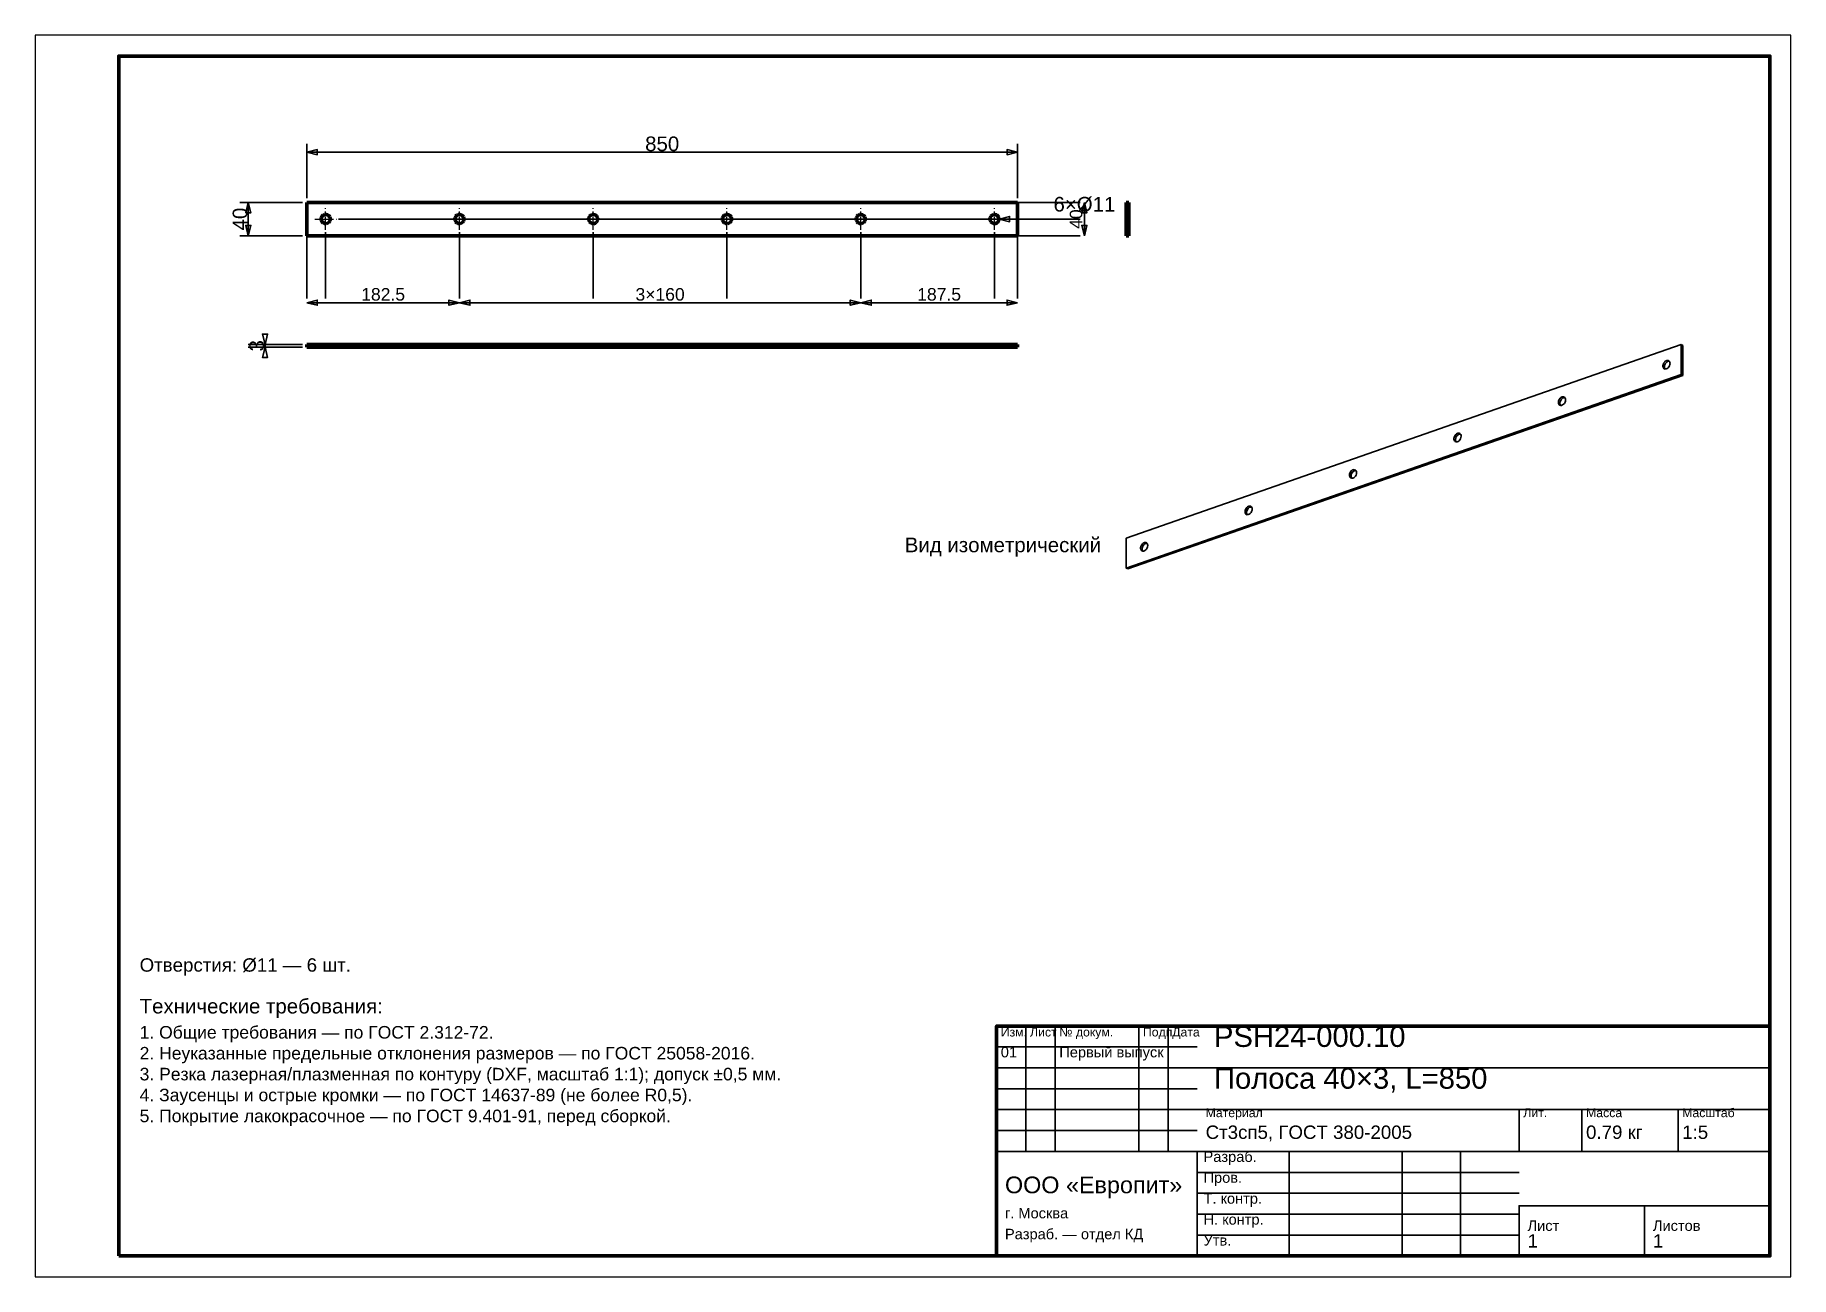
# Model space of a CAD drawing. Header units: millimetres. Extents: x 0 to 420, y 0 to 297.
import ezdxf
from ezdxf.enums import TextEntityAlignment as Align

# ---------------------------------------------------------------- set-up
doc = ezdxf.new("R2010")
doc.units = ezdxf.units.MM
doc.linetypes.add('CENTER', pattern=[5.08, 3.175, -0.635, 0.635, -0.635])
doc.linetypes.add('DASHED', pattern=[1.524, 1.27, -0.254])
doc.styles.add('GOST', font='Arial')

msp = doc.modelspace()

# ---------------------------------------------------------------- texts
at = {"color": 7, "style": 'GOST'}
for s, height, p in [('850', 3.5, (150, 271)), ('182.5', 3, (83.25, 235)), ('3×160', 3, (149.5, 235)), ('187.5', 3, (216.25, 235))]:
    msp.add_text(s, height=height, dxfattribs=at).set_placement(p, align=Align.MIDDLE)
msp.add_text('6×Ø11', height=3.5, dxfattribs=at).set_placement((243.6, 254.8))
for s, height, p in [('40', 3.5, (49, 253)), ('40', 3, (249, 253)), ('3', 3.5, (53, 222.7))]:
    msp.add_text(s, height=height, rotation=90, dxfattribs=at).set_placement(p, align=Align.MIDDLE)
at = {"color": 3, "style": 'GOST'}
msp.add_text('Вид изометрический', height=3.5, dxfattribs=at).set_placement((255, 173.32), align=Align.RIGHT)
at = {"color": 6, "style": 'GOST'}
msp.add_text('Отверстия: Ø11 — 6 шт.', height=3.2, dxfattribs=at).set_placement((25, 73))
at = {"color": 3, "style": 'GOST'}
for s, height, p in [('Технические требования:', 3.5, (25, 63)), ('1. Общие требования — по ГОСТ 2.312-72.', 3, (25, 57)), ('Изм.', 2.1, (231, 57.5)), ('Лист', 2.1, (238, 57.5)), ('№ докум.', 2.1, (245, 57.5)), ('Подп.', 2.1, (265, 57.5)), ('Дата', 2.1, (272, 57.5)), ('PSH24-000.10', 5, (282, 55)), ('2. Неуказанные предельные отклонения размеров — по ГОСТ 25058-2016.', 3, (25, 52)), ('01', 2.5, (231, 52.5)), ('Первый выпуск', 2.5, (245, 52.5)), ('3. Резка лазерная/плазменная по контуру (DXF, масштаб 1:1); допуск ±0,5 мм.', 3, (25, 47)), ('Полоса 40×3, L=850', 5, (282, 45)), ('4. Заусенцы и острые кромки — по ГОСТ 14637-89 (не более R0,5).', 3, (25, 42)), ('5. Покрытие лакокрасочное — по ГОСТ 9.401-91, перед сборкой.', 3, (25, 37)), ('Материал', 2.1, (280, 38.2)), ('Лит.', 2.1, (356, 38.2)), ('Масса', 2.1, (371, 38.2)), ('Масштаб', 2.1, (394, 38.2)), ('Ст3сп5, ГОСТ 380-2005', 3.2, (280, 33)), ('0.79 кг', 3.2, (371, 33)), ('1:5', 3.2, (394, 33)), ('Разраб.', 2.5, (279.5, 27.5)), ('ООО «Европит»', 4, (232, 20)), ('Пров.', 2.5, (279.5, 22.5)), ('Т. контр.', 2.5, (279.5, 17.5)), ('г. Москва', 2.5, (232, 14)), ('Н. контр.', 2.5, (279.5, 12.5)), ('Лист', 2.5, (357, 11)), ('Листов', 2.5, (387, 11)), ('Разраб. — отдел КД', 2.5, (232, 9)), ('Утв.', 2.5, (279.5, 7.5)), ('1', 3.2, (357, 7)), ('1', 3.2, (387, 7))]:
    msp.add_text(s, height=height, dxfattribs=at).set_placement(p)

# ---------------------------------------------------------------- linework, layer by layer
at = {"color": 7, "lineweight": 35}
for p, q in [((65, 258), (65, 271)), ((65, 269), (235, 269)), ((235, 258), (235, 271)), ((64, 257), (49, 257)), ((51, 249), (51, 257)), ((235, 257), (250, 257)), ((250, 257), (249, 257)), ((251, 249), (251, 257)), ((72.6, 253), (250, 253)), ((104.6, 253), (250, 253)), ((136.6, 253), (250, 253)), ((168.6, 253), (250, 253)), ((200.6, 253), (250, 253)), ((230.6, 253), (242.6, 253)), ((232.6, 253), (250, 253)), ((242.6, 253), (247.6, 253)), ((64, 249), (49, 249)), ((65, 249), (65, 234)), ((69.5, 249.9), (69.5, 234)), ((101.5, 249.9), (101.5, 234)), ((133.5, 249.9), (133.5, 234)), ((165.5, 249.9), (165.5, 234)), ((197.5, 249.9), (197.5, 234)), ((229.5, 249.9), (229.5, 234)), ((235, 249), (235, 234)), ((235, 249), (250, 249)), ((250, 249), (249, 249)), ((65, 234), (65, 235)), ((65, 233), (101.5, 233)), ((101.5, 234), (101.5, 235)), ((101.5, 234), (101.5, 235)), ((101.5, 233), (197.5, 233)), ((197.5, 234), (197.5, 235)), ((197.5, 234), (197.5, 235)), ((197.5, 233), (235, 233)), ((235, 234), (235, 235)), ((64, 223), (51, 223)), ((55, 222.4), (55, 223)), ((64, 222.4), (51, 222.4)), ((237, 30), (237, 60)), ((244, 30), (244, 60)), ((264, 30), (264, 60)), ((271, 30), (271, 60)), ((230, 55), (278, 55)), ((230, 50), (278, 50)), ((278, 50), (415, 50)), ((230, 45), (278, 45)), ((230, 40), (278, 40)), ((278, 40), (415, 40)), ((355, 30), (355, 40)), ((370, 30), (370, 40)), ((393, 30), (393, 40)), ((230, 35), (278, 35)), ((230, 30), (278, 30)), ((278, 30), (415, 30)), ((300, 5), (300, 30)), ((327, 5), (327, 30)), ((341, 5), (341, 30)), ((278, 25), (355, 25)), ((278, 20), (355, 20)), ((355, 17), (415, 17)), ((278, 15), (355, 15)), ((278, 10), (355, 10))]:
    msp.add_line(p, q, dxfattribs=at)
at = {"color": 1, "lineweight": 70}
for p, q in [((65, 257), (65, 249)), ((65, 257), (235, 257)), ((235, 249), (235, 257)), ((261, 257), (261.6, 257)), ((261, 249), (261, 257)), ((261.6, 257), (261.6, 249)), ((68.46, 253.36), (68.4, 253)), ((68.4, 253), (68.46, 252.64)), ((68.63, 253.68), (68.46, 253.36)), ((68.46, 252.64), (68.63, 252.32)), ((68.9, 253.92), (68.63, 253.68)), ((68.63, 252.32), (68.9, 252.08)), ((69.23, 254.07), (68.9, 253.92)), ((68.9, 252.08), (69.23, 251.93)), ((69.59, 254.1), (69.23, 254.07)), ((69.94, 254.01), (69.59, 254.1)), ((70.25, 253.81), (69.94, 254.01)), ((69.94, 251.99), (70.25, 252.19)), ((70.47, 253.52), (70.25, 253.81)), ((70.25, 252.19), (70.47, 252.48)), ((70.58, 253.18), (70.47, 253.52)), ((70.47, 252.48), (70.58, 252.82)), ((70.58, 252.82), (70.58, 253.18)), ((100.46, 253.36), (100.4, 253)), ((100.4, 253), (100.46, 252.64)), ((100.63, 253.68), (100.46, 253.36)), ((100.46, 252.64), (100.63, 252.32)), ((100.9, 253.92), (100.63, 253.68)), ((100.63, 252.32), (100.9, 252.08)), ((101.23, 254.07), (100.9, 253.92)), ((100.9, 252.08), (101.23, 251.93)), ((101.59, 254.1), (101.23, 254.07)), ((101.94, 254.01), (101.59, 254.1)), ((102.25, 253.81), (101.94, 254.01)), ((101.94, 251.99), (102.25, 252.19)), ((102.47, 253.52), (102.25, 253.81)), ((102.25, 252.19), (102.47, 252.48)), ((102.58, 253.18), (102.47, 253.52)), ((102.47, 252.48), (102.58, 252.82)), ((102.58, 252.82), (102.58, 253.18)), ((132.46, 253.36), (132.4, 253)), ((132.4, 253), (132.46, 252.64)), ((132.63, 253.68), (132.46, 253.36)), ((132.46, 252.64), (132.63, 252.32)), ((132.9, 253.92), (132.63, 253.68)), ((132.63, 252.32), (132.9, 252.08)), ((133.23, 254.07), (132.9, 253.92)), ((132.9, 252.08), (133.23, 251.93)), ((133.59, 254.1), (133.23, 254.07)), ((133.94, 254.01), (133.59, 254.1)), ((134.25, 253.81), (133.94, 254.01)), ((133.94, 251.99), (134.25, 252.19)), ((134.47, 253.52), (134.25, 253.81)), ((134.25, 252.19), (134.47, 252.48)), ((134.58, 253.18), (134.47, 253.52)), ((134.47, 252.48), (134.58, 252.82)), ((134.58, 252.82), (134.58, 253.18)), ((164.46, 253.36), (164.4, 253)), ((164.4, 253), (164.46, 252.64)), ((164.63, 253.68), (164.46, 253.36)), ((164.46, 252.64), (164.63, 252.32)), ((164.9, 253.92), (164.63, 253.68)), ((164.63, 252.32), (164.9, 252.08)), ((165.23, 254.07), (164.9, 253.92)), ((164.9, 252.08), (165.23, 251.93)), ((165.59, 254.1), (165.23, 254.07)), ((165.94, 254.01), (165.59, 254.1)), ((166.25, 253.81), (165.94, 254.01)), ((165.94, 251.99), (166.25, 252.19)), ((166.47, 253.52), (166.25, 253.81)), ((166.25, 252.19), (166.47, 252.48)), ((166.58, 253.18), (166.47, 253.52)), ((166.47, 252.48), (166.58, 252.82)), ((166.58, 252.82), (166.58, 253.18)), ((196.46, 253.36), (196.4, 253)), ((196.4, 253), (196.46, 252.64)), ((196.63, 253.68), (196.46, 253.36)), ((196.46, 252.64), (196.63, 252.32)), ((196.9, 253.92), (196.63, 253.68)), ((196.63, 252.32), (196.9, 252.08)), ((197.23, 254.07), (196.9, 253.92)), ((196.9, 252.08), (197.23, 251.93)), ((197.59, 254.1), (197.23, 254.07)), ((197.94, 254.01), (197.59, 254.1)), ((198.25, 253.81), (197.94, 254.01)), ((197.94, 251.99), (198.25, 252.19)), ((198.47, 253.52), (198.25, 253.81)), ((198.25, 252.19), (198.47, 252.48)), ((198.58, 253.18), (198.47, 253.52)), ((198.47, 252.48), (198.58, 252.82)), ((198.58, 252.82), (198.58, 253.18)), ((228.46, 253.36), (228.4, 253)), ((228.4, 253), (228.46, 252.64)), ((228.63, 253.68), (228.46, 253.36)), ((228.46, 252.64), (228.63, 252.32)), ((228.9, 253.92), (228.63, 253.68)), ((228.63, 252.32), (228.9, 252.08)), ((229.23, 254.07), (228.9, 253.92)), ((228.9, 252.08), (229.23, 251.93)), ((229.59, 254.1), (229.23, 254.07)), ((229.94, 254.01), (229.59, 254.1)), ((230.25, 253.81), (229.94, 254.01)), ((229.94, 251.99), (230.25, 252.19)), ((230.47, 253.52), (230.25, 253.81)), ((230.25, 252.19), (230.47, 252.48)), ((230.58, 253.18), (230.47, 253.52)), ((230.47, 252.48), (230.58, 252.82)), ((230.58, 252.82), (230.58, 253.18)), ((235, 249), (65, 249)), ((69.23, 251.93), (69.59, 251.9)), ((69.59, 251.9), (69.94, 251.99)), ((101.23, 251.93), (101.59, 251.9)), ((101.59, 251.9), (101.94, 251.99)), ((133.23, 251.93), (133.59, 251.9)), ((133.59, 251.9), (133.94, 251.99)), ((165.23, 251.93), (165.59, 251.9)), ((165.59, 251.9), (165.94, 251.99)), ((197.23, 251.93), (197.59, 251.9)), ((197.59, 251.9), (197.94, 251.99)), ((229.23, 251.93), (229.59, 251.9)), ((229.59, 251.9), (229.94, 251.99)), ((261.6, 249), (261, 249)), ((65, 223), (65, 222.4)), ((235, 223), (65, 223)), ((235, 222.4), (235, 223)), ((235, 222.4), (65, 222.4))]:
    msp.add_line(p, q, dxfattribs=at)
at = {"color": 5, "linetype": 'DASHED', "lineweight": 35}
for p, q in [((65, 249), (65, 257)), ((65, 257), (235, 257)), ((235, 257), (235, 249)), ((261, 257), (261, 249)), ((261.6, 257), (261, 257)), ((261.6, 249), (261.6, 257)), ((68.4, 253), (68.46, 253.36)), ((68.46, 252.64), (68.4, 253)), ((68.46, 253.36), (68.63, 253.68)), ((68.63, 252.32), (68.46, 252.64)), ((68.63, 253.68), (68.9, 253.92)), ((68.9, 252.08), (68.63, 252.32)), ((68.9, 253.92), (69.23, 254.07)), ((69.23, 251.93), (68.9, 252.08)), ((69.23, 254.07), (69.59, 254.1)), ((69.59, 254.1), (69.94, 254.01)), ((69.94, 254.01), (70.25, 253.81)), ((70.25, 252.19), (69.94, 251.99)), ((70.25, 253.81), (70.47, 253.52)), ((70.47, 252.48), (70.25, 252.19)), ((70.47, 253.52), (70.58, 253.18)), ((70.58, 252.82), (70.47, 252.48)), ((70.58, 253.18), (70.58, 252.82)), ((100.4, 253), (100.46, 253.36)), ((100.46, 252.64), (100.4, 253)), ((100.46, 253.36), (100.63, 253.68)), ((100.63, 252.32), (100.46, 252.64)), ((100.63, 253.68), (100.9, 253.92)), ((100.9, 252.08), (100.63, 252.32)), ((100.9, 253.92), (101.23, 254.07)), ((101.23, 251.93), (100.9, 252.08)), ((101.23, 254.07), (101.59, 254.1)), ((101.59, 254.1), (101.94, 254.01)), ((101.94, 254.01), (102.25, 253.81)), ((102.25, 252.19), (101.94, 251.99)), ((102.25, 253.81), (102.47, 253.52)), ((102.47, 252.48), (102.25, 252.19)), ((102.47, 253.52), (102.58, 253.18)), ((102.58, 252.82), (102.47, 252.48)), ((102.58, 253.18), (102.58, 252.82)), ((132.4, 253), (132.46, 253.36)), ((132.46, 252.64), (132.4, 253)), ((132.46, 253.36), (132.63, 253.68)), ((132.63, 252.32), (132.46, 252.64)), ((132.63, 253.68), (132.9, 253.92)), ((132.9, 252.08), (132.63, 252.32)), ((132.9, 253.92), (133.23, 254.07)), ((133.23, 251.93), (132.9, 252.08)), ((133.23, 254.07), (133.59, 254.1)), ((133.59, 254.1), (133.94, 254.01)), ((133.94, 254.01), (134.25, 253.81)), ((134.25, 252.19), (133.94, 251.99)), ((134.25, 253.81), (134.47, 253.52)), ((134.47, 252.48), (134.25, 252.19)), ((134.47, 253.52), (134.58, 253.18)), ((134.58, 252.82), (134.47, 252.48)), ((134.58, 253.18), (134.58, 252.82)), ((164.4, 253), (164.46, 253.36)), ((164.46, 252.64), (164.4, 253)), ((164.46, 253.36), (164.63, 253.68)), ((164.63, 252.32), (164.46, 252.64)), ((164.63, 253.68), (164.9, 253.92)), ((164.9, 252.08), (164.63, 252.32)), ((164.9, 253.92), (165.23, 254.07)), ((165.23, 251.93), (164.9, 252.08)), ((165.23, 254.07), (165.59, 254.1)), ((165.59, 254.1), (165.94, 254.01)), ((165.94, 254.01), (166.25, 253.81)), ((166.25, 252.19), (165.94, 251.99)), ((166.25, 253.81), (166.47, 253.52)), ((166.47, 252.48), (166.25, 252.19)), ((166.47, 253.52), (166.58, 253.18)), ((166.58, 252.82), (166.47, 252.48)), ((166.58, 253.18), (166.58, 252.82)), ((196.4, 253), (196.46, 253.36)), ((196.46, 252.64), (196.4, 253)), ((196.46, 253.36), (196.63, 253.68)), ((196.63, 252.32), (196.46, 252.64)), ((196.63, 253.68), (196.9, 253.92)), ((196.9, 252.08), (196.63, 252.32)), ((196.9, 253.92), (197.23, 254.07)), ((197.23, 251.93), (196.9, 252.08)), ((197.23, 254.07), (197.59, 254.1)), ((197.59, 254.1), (197.94, 254.01)), ((197.94, 254.01), (198.25, 253.81)), ((198.25, 252.19), (197.94, 251.99)), ((198.25, 253.81), (198.47, 253.52)), ((198.47, 252.48), (198.25, 252.19)), ((198.47, 253.52), (198.58, 253.18)), ((198.58, 252.82), (198.47, 252.48)), ((198.58, 253.18), (198.58, 252.82)), ((228.4, 253), (228.46, 253.36)), ((228.46, 252.64), (228.4, 253)), ((228.46, 253.36), (228.63, 253.68)), ((228.63, 252.32), (228.46, 252.64)), ((228.63, 253.68), (228.9, 253.92)), ((228.9, 252.08), (228.63, 252.32)), ((228.9, 253.92), (229.23, 254.07)), ((229.23, 251.93), (228.9, 252.08)), ((229.23, 254.07), (229.59, 254.1)), ((229.59, 254.1), (229.94, 254.01)), ((229.94, 254.01), (230.25, 253.81)), ((230.25, 252.19), (229.94, 251.99)), ((230.25, 253.81), (230.47, 253.52)), ((230.47, 252.48), (230.25, 252.19)), ((230.47, 253.52), (230.58, 253.18)), ((230.58, 252.82), (230.47, 252.48)), ((230.58, 253.18), (230.58, 252.82)), ((261, 254.07), (261, 254.1)), ((261, 254.1), (261, 254.09)), ((261, 254.07), (261, 254.1)), ((261, 254.1), (261, 254.09)), ((261, 254.07), (261, 254.1)), ((261, 254.1), (261, 254.09)), ((261, 254.07), (261, 254.1)), ((261, 254.1), (261, 254.09)), ((261, 254.07), (261, 254.1)), ((261, 254.1), (261, 254.09)), ((261, 254.07), (261, 254.1)), ((261, 254.1), (261, 254.09)), ((261, 254.09), (261, 254.07)), ((261, 254.09), (261, 254.07)), ((261, 254.09), (261, 254.07)), ((261, 254.09), (261, 254.07)), ((261, 254.09), (261, 254.07)), ((261, 254.09), (261, 254.07)), ((261, 253.99), (261, 254.07)), ((261, 254.07), (261, 254.04)), ((261, 253.99), (261, 254.07)), ((261, 254.07), (261, 254.04)), ((261, 253.99), (261, 254.07)), ((261, 254.07), (261, 254.04)), ((261, 253.99), (261, 254.07)), ((261, 254.07), (261, 254.04)), ((261, 253.99), (261, 254.07)), ((261, 254.07), (261, 254.04)), ((261, 253.99), (261, 254.07)), ((261, 254.07), (261, 254.04)), ((261, 254.04), (261, 253.99)), ((261, 254.04), (261, 253.99)), ((261, 254.04), (261, 253.99)), ((261, 254.04), (261, 253.99)), ((261, 254.04), (261, 253.99)), ((261, 254.04), (261, 253.99)), ((261, 253.86), (261, 253.99)), ((261, 253.99), (261, 253.93)), ((261, 253.86), (261, 253.99)), ((261, 253.99), (261, 253.93)), ((261, 253.86), (261, 253.99)), ((261, 253.99), (261, 253.93)), ((261, 253.86), (261, 253.99)), ((261, 253.99), (261, 253.93)), ((261, 253.86), (261, 253.99)), ((261, 253.99), (261, 253.93)), ((261, 253.86), (261, 253.99)), ((261, 253.99), (261, 253.93)), ((261, 253.93), (261, 253.86)), ((261, 253.93), (261, 253.86)), ((261, 253.93), (261, 253.86)), ((261, 253.93), (261, 253.86)), ((261, 253.93), (261, 253.86)), ((261, 253.93), (261, 253.86)), ((261, 253.69), (261, 253.86)), ((261, 253.86), (261, 253.78)), ((261, 253.69), (261, 253.86)), ((261, 253.86), (261, 253.78)), ((261, 253.69), (261, 253.86)), ((261, 253.86), (261, 253.78)), ((261, 253.69), (261, 253.86)), ((261, 253.86), (261, 253.78)), ((261, 253.69), (261, 253.86)), ((261, 253.86), (261, 253.78)), ((261, 253.69), (261, 253.86)), ((261, 253.86), (261, 253.78)), ((261, 253.78), (261, 253.69)), ((261, 253.78), (261, 253.69)), ((261, 253.78), (261, 253.69)), ((261, 253.78), (261, 253.69)), ((261, 253.78), (261, 253.69)), ((261, 253.78), (261, 253.69)), ((261, 253.48), (261, 253.69)), ((261, 253.69), (261, 253.59)), ((261, 253.48), (261, 253.69)), ((261, 253.69), (261, 253.59)), ((261, 253.48), (261, 253.69)), ((261, 253.69), (261, 253.59)), ((261, 253.48), (261, 253.69)), ((261, 253.69), (261, 253.59)), ((261, 253.48), (261, 253.69)), ((261, 253.69), (261, 253.59)), ((261, 253.48), (261, 253.69)), ((261, 253.69), (261, 253.59)), ((261, 253.59), (261, 253.48)), ((261, 253.59), (261, 253.48)), ((261, 253.59), (261, 253.48)), ((261, 253.59), (261, 253.48)), ((261, 253.59), (261, 253.48)), ((261, 253.59), (261, 253.48)), ((261, 253.24), (261, 253.48)), ((261, 253.48), (261, 253.36)), ((261, 253.24), (261, 253.48)), ((261, 253.48), (261, 253.36)), ((261, 253.24), (261, 253.48)), ((261, 253.48), (261, 253.36)), ((261, 253.24), (261, 253.48)), ((261, 253.48), (261, 253.36)), ((261, 253.24), (261, 253.48)), ((261, 253.48), (261, 253.36)), ((261, 253.24), (261, 253.48)), ((261, 253.48), (261, 253.36)), ((261, 253.36), (261, 253.24)), ((261, 253.36), (261, 253.24)), ((261, 253.36), (261, 253.24)), ((261, 253.36), (261, 253.24)), ((261, 253.36), (261, 253.24)), ((261, 253.36), (261, 253.24)), ((261, 253), (261, 253.24)), ((261, 253.24), (261, 253.12)), ((261, 253), (261, 253.24)), ((261, 253.24), (261, 253.12)), ((261, 253), (261, 253.24)), ((261, 253.24), (261, 253.12)), ((261, 253), (261, 253.24)), ((261, 253.24), (261, 253.12)), ((261, 253), (261, 253.24)), ((261, 253.24), (261, 253.12)), ((261, 253), (261, 253.24)), ((261, 253.24), (261, 253.12)), ((261, 253.12), (261, 253)), ((261, 253.12), (261, 253)), ((261, 253.12), (261, 253)), ((261, 253.12), (261, 253)), ((261, 253.12), (261, 253)), ((261, 253.12), (261, 253)), ((261, 253), (261, 252.88)), ((261, 252.76), (261, 253)), ((261, 253), (261, 252.88)), ((261, 252.76), (261, 253)), ((261, 253), (261, 252.88)), ((261, 252.76), (261, 253)), ((261, 253), (261, 252.88)), ((261, 252.76), (261, 253)), ((261, 253), (261, 252.88)), ((261, 252.76), (261, 253)), ((261, 253), (261, 252.88)), ((261, 252.76), (261, 253)), ((261, 252.88), (261, 252.76)), ((261, 252.88), (261, 252.76)), ((261, 252.88), (261, 252.76)), ((261, 252.88), (261, 252.76)), ((261, 252.88), (261, 252.76)), ((261, 252.88), (261, 252.76)), ((261, 252.76), (261, 252.64)), ((261, 252.52), (261, 252.76)), ((261, 252.76), (261, 252.64)), ((261, 252.52), (261, 252.76)), ((261, 252.76), (261, 252.64)), ((261, 252.52), (261, 252.76)), ((261, 252.76), (261, 252.64)), ((261, 252.52), (261, 252.76)), ((261, 252.76), (261, 252.64)), ((261, 252.52), (261, 252.76)), ((261, 252.76), (261, 252.64)), ((261, 252.52), (261, 252.76)), ((261, 252.64), (261, 252.52)), ((261, 252.64), (261, 252.52)), ((261, 252.64), (261, 252.52)), ((261, 252.64), (261, 252.52)), ((261, 252.64), (261, 252.52)), ((261, 252.64), (261, 252.52)), ((261, 252.52), (261, 252.41)), ((261, 252.31), (261, 252.52)), ((261, 252.52), (261, 252.41)), ((261, 252.31), (261, 252.52)), ((261, 252.52), (261, 252.41)), ((261, 252.31), (261, 252.52)), ((261, 252.52), (261, 252.41)), ((261, 252.31), (261, 252.52)), ((261, 252.52), (261, 252.41)), ((261, 252.31), (261, 252.52)), ((261, 252.52), (261, 252.41)), ((261, 252.31), (261, 252.52)), ((261, 252.41), (261, 252.31)), ((261, 252.41), (261, 252.31)), ((261, 252.41), (261, 252.31)), ((261, 252.41), (261, 252.31)), ((261, 252.41), (261, 252.31)), ((261, 252.41), (261, 252.31)), ((261, 252.31), (261, 252.22)), ((261, 252.14), (261, 252.31)), ((261, 252.31), (261, 252.22)), ((261, 252.14), (261, 252.31)), ((261, 252.31), (261, 252.22)), ((261, 252.14), (261, 252.31)), ((261, 252.31), (261, 252.22)), ((261, 252.14), (261, 252.31)), ((261, 252.31), (261, 252.22)), ((261, 252.14), (261, 252.31)), ((261, 252.31), (261, 252.22)), ((261, 252.14), (261, 252.31)), ((261, 252.22), (261, 252.14)), ((261, 252.22), (261, 252.14)), ((261, 252.22), (261, 252.14)), ((261, 252.22), (261, 252.14)), ((261, 252.22), (261, 252.14)), ((261, 252.22), (261, 252.14)), ((261, 252.14), (261, 252.07)), ((261, 252.01), (261, 252.14)), ((261, 252.14), (261, 252.07)), ((261, 252.01), (261, 252.14)), ((261, 252.14), (261, 252.07)), ((261, 252.01), (261, 252.14)), ((261, 252.14), (261, 252.07)), ((261, 252.01), (261, 252.14)), ((261, 252.14), (261, 252.07)), ((261, 252.01), (261, 252.14)), ((261, 252.14), (261, 252.07)), ((261, 252.01), (261, 252.14)), ((261, 252.07), (261, 252.01)), ((261, 252.07), (261, 252.01)), ((261, 252.07), (261, 252.01)), ((261, 252.07), (261, 252.01)), ((261, 252.07), (261, 252.01)), ((261, 252.07), (261, 252.01)), ((261, 252.01), (261, 251.96)), ((261, 251.93), (261, 252.01)), ((261, 252.01), (261, 251.96)), ((261, 251.93), (261, 252.01)), ((261, 252.01), (261, 251.96)), ((261, 251.93), (261, 252.01)), ((261, 252.01), (261, 251.96)), ((261, 251.93), (261, 252.01)), ((261, 252.01), (261, 251.96)), ((261, 251.93), (261, 252.01)), ((261, 252.01), (261, 251.96)), ((261, 251.93), (261, 252.01)), ((261.6, 254.09), (261.6, 254.1)), ((261.6, 254.1), (261.6, 254.07)), ((261.6, 254.09), (261.6, 254.1)), ((261.6, 254.1), (261.6, 254.07)), ((261.6, 254.09), (261.6, 254.1)), ((261.6, 254.1), (261.6, 254.07)), ((261.6, 254.09), (261.6, 254.1)), ((261.6, 254.1), (261.6, 254.07)), ((261.6, 254.09), (261.6, 254.1)), ((261.6, 254.1), (261.6, 254.07)), ((261.6, 254.09), (261.6, 254.1)), ((261.6, 254.1), (261.6, 254.07)), ((261.6, 254.07), (261.6, 254.09)), ((261.6, 254.07), (261.6, 254.09)), ((261.6, 254.07), (261.6, 254.09)), ((261.6, 254.07), (261.6, 254.09)), ((261.6, 254.07), (261.6, 254.09)), ((261.6, 254.07), (261.6, 254.09)), ((261.6, 254.04), (261.6, 254.07)), ((261.6, 254.07), (261.6, 253.99)), ((261.6, 254.04), (261.6, 254.07)), ((261.6, 254.07), (261.6, 253.99)), ((261.6, 254.04), (261.6, 254.07)), ((261.6, 254.07), (261.6, 253.99)), ((261.6, 254.04), (261.6, 254.07)), ((261.6, 254.07), (261.6, 253.99)), ((261.6, 254.04), (261.6, 254.07)), ((261.6, 254.07), (261.6, 253.99)), ((261.6, 254.04), (261.6, 254.07)), ((261.6, 254.07), (261.6, 253.99)), ((261.6, 253.99), (261.6, 254.04)), ((261.6, 253.99), (261.6, 254.04)), ((261.6, 253.99), (261.6, 254.04)), ((261.6, 253.99), (261.6, 254.04)), ((261.6, 253.99), (261.6, 254.04)), ((261.6, 253.99), (261.6, 254.04)), ((261.6, 253.93), (261.6, 253.99)), ((261.6, 253.99), (261.6, 253.86)), ((261.6, 253.93), (261.6, 253.99)), ((261.6, 253.99), (261.6, 253.86)), ((261.6, 253.93), (261.6, 253.99)), ((261.6, 253.99), (261.6, 253.86)), ((261.6, 253.93), (261.6, 253.99)), ((261.6, 253.99), (261.6, 253.86)), ((261.6, 253.93), (261.6, 253.99)), ((261.6, 253.99), (261.6, 253.86)), ((261.6, 253.93), (261.6, 253.99)), ((261.6, 253.99), (261.6, 253.86)), ((261.6, 253.86), (261.6, 253.93)), ((261.6, 253.86), (261.6, 253.93)), ((261.6, 253.86), (261.6, 253.93)), ((261.6, 253.86), (261.6, 253.93)), ((261.6, 253.86), (261.6, 253.93)), ((261.6, 253.86), (261.6, 253.93)), ((261.6, 253.78), (261.6, 253.86)), ((261.6, 253.86), (261.6, 253.69)), ((261.6, 253.78), (261.6, 253.86)), ((261.6, 253.86), (261.6, 253.69)), ((261.6, 253.78), (261.6, 253.86)), ((261.6, 253.86), (261.6, 253.69)), ((261.6, 253.78), (261.6, 253.86)), ((261.6, 253.86), (261.6, 253.69)), ((261.6, 253.78), (261.6, 253.86)), ((261.6, 253.86), (261.6, 253.69)), ((261.6, 253.78), (261.6, 253.86)), ((261.6, 253.86), (261.6, 253.69)), ((261.6, 253.69), (261.6, 253.78)), ((261.6, 253.69), (261.6, 253.78)), ((261.6, 253.69), (261.6, 253.78)), ((261.6, 253.69), (261.6, 253.78)), ((261.6, 253.69), (261.6, 253.78)), ((261.6, 253.69), (261.6, 253.78)), ((261.6, 253.59), (261.6, 253.69)), ((261.6, 253.69), (261.6, 253.48)), ((261.6, 253.59), (261.6, 253.69)), ((261.6, 253.69), (261.6, 253.48)), ((261.6, 253.59), (261.6, 253.69)), ((261.6, 253.69), (261.6, 253.48)), ((261.6, 253.59), (261.6, 253.69)), ((261.6, 253.69), (261.6, 253.48)), ((261.6, 253.59), (261.6, 253.69)), ((261.6, 253.69), (261.6, 253.48)), ((261.6, 253.59), (261.6, 253.69)), ((261.6, 253.69), (261.6, 253.48)), ((261.6, 253.48), (261.6, 253.59)), ((261.6, 253.48), (261.6, 253.59)), ((261.6, 253.48), (261.6, 253.59)), ((261.6, 253.48), (261.6, 253.59)), ((261.6, 253.48), (261.6, 253.59)), ((261.6, 253.48), (261.6, 253.59)), ((261.6, 253.36), (261.6, 253.48)), ((261.6, 253.48), (261.6, 253.24)), ((261.6, 253.36), (261.6, 253.48)), ((261.6, 253.48), (261.6, 253.24)), ((261.6, 253.36), (261.6, 253.48)), ((261.6, 253.48), (261.6, 253.24)), ((261.6, 253.36), (261.6, 253.48)), ((261.6, 253.48), (261.6, 253.24)), ((261.6, 253.36), (261.6, 253.48)), ((261.6, 253.48), (261.6, 253.24)), ((261.6, 253.36), (261.6, 253.48)), ((261.6, 253.48), (261.6, 253.24)), ((261.6, 253.24), (261.6, 253.36)), ((261.6, 253.24), (261.6, 253.36)), ((261.6, 253.24), (261.6, 253.36)), ((261.6, 253.24), (261.6, 253.36)), ((261.6, 253.24), (261.6, 253.36)), ((261.6, 253.24), (261.6, 253.36)), ((261.6, 253.12), (261.6, 253.24)), ((261.6, 253.24), (261.6, 253)), ((261.6, 253.12), (261.6, 253.24)), ((261.6, 253.24), (261.6, 253)), ((261.6, 253.12), (261.6, 253.24)), ((261.6, 253.24), (261.6, 253)), ((261.6, 253.12), (261.6, 253.24)), ((261.6, 253.24), (261.6, 253)), ((261.6, 253.12), (261.6, 253.24)), ((261.6, 253.24), (261.6, 253)), ((261.6, 253.12), (261.6, 253.24)), ((261.6, 253.24), (261.6, 253)), ((261.6, 253), (261.6, 253.12)), ((261.6, 253), (261.6, 253.12)), ((261.6, 253), (261.6, 253.12)), ((261.6, 253), (261.6, 253.12)), ((261.6, 253), (261.6, 253.12)), ((261.6, 253), (261.6, 253.12)), ((261.6, 253), (261.6, 252.76)), ((261.6, 252.88), (261.6, 253)), ((261.6, 253), (261.6, 252.76)), ((261.6, 252.88), (261.6, 253)), ((261.6, 253), (261.6, 252.76)), ((261.6, 252.88), (261.6, 253)), ((261.6, 253), (261.6, 252.76)), ((261.6, 252.88), (261.6, 253)), ((261.6, 253), (261.6, 252.76)), ((261.6, 252.88), (261.6, 253)), ((261.6, 253), (261.6, 252.76)), ((261.6, 252.88), (261.6, 253)), ((261.6, 252.76), (261.6, 252.88)), ((261.6, 252.76), (261.6, 252.88)), ((261.6, 252.76), (261.6, 252.88)), ((261.6, 252.76), (261.6, 252.88)), ((261.6, 252.76), (261.6, 252.88)), ((261.6, 252.76), (261.6, 252.88)), ((261.6, 252.76), (261.6, 252.52)), ((261.6, 252.64), (261.6, 252.76)), ((261.6, 252.76), (261.6, 252.52)), ((261.6, 252.64), (261.6, 252.76)), ((261.6, 252.76), (261.6, 252.52)), ((261.6, 252.64), (261.6, 252.76)), ((261.6, 252.76), (261.6, 252.52)), ((261.6, 252.64), (261.6, 252.76)), ((261.6, 252.76), (261.6, 252.52)), ((261.6, 252.64), (261.6, 252.76)), ((261.6, 252.76), (261.6, 252.52)), ((261.6, 252.64), (261.6, 252.76)), ((261.6, 252.52), (261.6, 252.64)), ((261.6, 252.52), (261.6, 252.64)), ((261.6, 252.52), (261.6, 252.64)), ((261.6, 252.52), (261.6, 252.64)), ((261.6, 252.52), (261.6, 252.64)), ((261.6, 252.52), (261.6, 252.64)), ((261.6, 252.52), (261.6, 252.31)), ((261.6, 252.41), (261.6, 252.52)), ((261.6, 252.52), (261.6, 252.31)), ((261.6, 252.41), (261.6, 252.52)), ((261.6, 252.52), (261.6, 252.31)), ((261.6, 252.41), (261.6, 252.52)), ((261.6, 252.52), (261.6, 252.31)), ((261.6, 252.41), (261.6, 252.52)), ((261.6, 252.52), (261.6, 252.31)), ((261.6, 252.41), (261.6, 252.52)), ((261.6, 252.52), (261.6, 252.31)), ((261.6, 252.41), (261.6, 252.52)), ((261.6, 252.31), (261.6, 252.41)), ((261.6, 252.31), (261.6, 252.41)), ((261.6, 252.31), (261.6, 252.41)), ((261.6, 252.31), (261.6, 252.41)), ((261.6, 252.31), (261.6, 252.41)), ((261.6, 252.31), (261.6, 252.41)), ((261.6, 252.31), (261.6, 252.14)), ((261.6, 252.22), (261.6, 252.31)), ((261.6, 252.31), (261.6, 252.14)), ((261.6, 252.22), (261.6, 252.31)), ((261.6, 252.31), (261.6, 252.14)), ((261.6, 252.22), (261.6, 252.31)), ((261.6, 252.31), (261.6, 252.14)), ((261.6, 252.22), (261.6, 252.31)), ((261.6, 252.31), (261.6, 252.14)), ((261.6, 252.22), (261.6, 252.31)), ((261.6, 252.31), (261.6, 252.14)), ((261.6, 252.22), (261.6, 252.31)), ((261.6, 252.14), (261.6, 252.22)), ((261.6, 252.14), (261.6, 252.22)), ((261.6, 252.14), (261.6, 252.22)), ((261.6, 252.14), (261.6, 252.22)), ((261.6, 252.14), (261.6, 252.22)), ((261.6, 252.14), (261.6, 252.22)), ((261.6, 252.14), (261.6, 252.01)), ((261.6, 252.07), (261.6, 252.14)), ((261.6, 252.14), (261.6, 252.01)), ((261.6, 252.07), (261.6, 252.14)), ((261.6, 252.14), (261.6, 252.01)), ((261.6, 252.07), (261.6, 252.14)), ((261.6, 252.14), (261.6, 252.01)), ((261.6, 252.07), (261.6, 252.14)), ((261.6, 252.14), (261.6, 252.01)), ((261.6, 252.07), (261.6, 252.14)), ((261.6, 252.14), (261.6, 252.01)), ((261.6, 252.07), (261.6, 252.14)), ((261.6, 252.01), (261.6, 252.07)), ((261.6, 252.01), (261.6, 252.07)), ((261.6, 252.01), (261.6, 252.07)), ((261.6, 252.01), (261.6, 252.07)), ((261.6, 252.01), (261.6, 252.07)), ((261.6, 252.01), (261.6, 252.07)), ((261.6, 252.01), (261.6, 251.93)), ((261.6, 251.96), (261.6, 252.01)), ((261.6, 252.01), (261.6, 251.93)), ((261.6, 251.96), (261.6, 252.01)), ((261.6, 252.01), (261.6, 251.93)), ((261.6, 251.96), (261.6, 252.01)), ((261.6, 252.01), (261.6, 251.93)), ((261.6, 251.96), (261.6, 252.01)), ((261.6, 252.01), (261.6, 251.93)), ((261.6, 251.96), (261.6, 252.01)), ((261.6, 252.01), (261.6, 251.93)), ((261.6, 251.96), (261.6, 252.01)), ((65, 249), (235, 249)), ((69.59, 251.9), (69.23, 251.93)), ((69.94, 251.99), (69.59, 251.9)), ((101.59, 251.9), (101.23, 251.93)), ((101.94, 251.99), (101.59, 251.9)), ((133.59, 251.9), (133.23, 251.93)), ((133.94, 251.99), (133.59, 251.9)), ((165.59, 251.9), (165.23, 251.93)), ((165.94, 251.99), (165.59, 251.9)), ((197.59, 251.9), (197.23, 251.93)), ((197.94, 251.99), (197.59, 251.9)), ((229.59, 251.9), (229.23, 251.93)), ((229.94, 251.99), (229.59, 251.9)), ((261, 251.96), (261, 251.93)), ((261, 251.96), (261, 251.93)), ((261, 251.96), (261, 251.93)), ((261, 251.96), (261, 251.93)), ((261, 251.96), (261, 251.93)), ((261, 251.96), (261, 251.93)), ((261, 251.93), (261, 251.91)), ((261, 251.9), (261, 251.93)), ((261, 251.93), (261, 251.91)), ((261, 251.9), (261, 251.93)), ((261, 251.93), (261, 251.91)), ((261, 251.9), (261, 251.93)), ((261, 251.93), (261, 251.91)), ((261, 251.9), (261, 251.93)), ((261, 251.93), (261, 251.91)), ((261, 251.9), (261, 251.93)), ((261, 251.93), (261, 251.91)), ((261, 251.9), (261, 251.93)), ((261, 251.91), (261, 251.9)), ((261, 251.91), (261, 251.9)), ((261, 251.91), (261, 251.9)), ((261, 251.91), (261, 251.9)), ((261, 251.91), (261, 251.9)), ((261, 251.91), (261, 251.9)), ((261, 249), (261.6, 249)), ((261.6, 251.93), (261.6, 251.96)), ((261.6, 251.93), (261.6, 251.96)), ((261.6, 251.93), (261.6, 251.96)), ((261.6, 251.93), (261.6, 251.96)), ((261.6, 251.93), (261.6, 251.96)), ((261.6, 251.93), (261.6, 251.96)), ((261.6, 251.93), (261.6, 251.9)), ((261.6, 251.91), (261.6, 251.93)), ((261.6, 251.93), (261.6, 251.9)), ((261.6, 251.91), (261.6, 251.93)), ((261.6, 251.93), (261.6, 251.9)), ((261.6, 251.91), (261.6, 251.93)), ((261.6, 251.93), (261.6, 251.9)), ((261.6, 251.91), (261.6, 251.93)), ((261.6, 251.93), (261.6, 251.9)), ((261.6, 251.91), (261.6, 251.93)), ((261.6, 251.93), (261.6, 251.9)), ((261.6, 251.91), (261.6, 251.93)), ((261.6, 251.9), (261.6, 251.91)), ((261.6, 251.9), (261.6, 251.91)), ((261.6, 251.9), (261.6, 251.91)), ((261.6, 251.9), (261.6, 251.91)), ((261.6, 251.9), (261.6, 251.91)), ((261.6, 251.9), (261.6, 251.91)), ((65, 223), (235, 223)), ((65, 222.4), (65, 223)), ((69.43, 223), (69.4, 223)), ((69.4, 223), (69.43, 223)), ((69.51, 223), (69.43, 223)), ((69.43, 223), (69.51, 223)), ((69.64, 223), (69.51, 223)), ((69.51, 223), (69.64, 223)), ((69.81, 223), (69.64, 223)), ((69.64, 223), (69.81, 223)), ((70.02, 223), (69.81, 223)), ((69.81, 223), (70.02, 223)), ((70.26, 223), (70.02, 223)), ((70.02, 223), (70.26, 223)), ((70.5, 223), (70.26, 223)), ((70.26, 223), (70.5, 223)), ((70.74, 223), (70.5, 223)), ((70.5, 223), (70.74, 223)), ((70.98, 223), (70.74, 223)), ((70.74, 223), (70.98, 223)), ((71.19, 223), (70.98, 223)), ((70.98, 223), (71.19, 223)), ((71.36, 223), (71.19, 223)), ((71.19, 223), (71.36, 223)), ((71.49, 223), (71.36, 223)), ((71.36, 223), (71.49, 223)), ((71.57, 223), (71.49, 223)), ((71.49, 223), (71.57, 223)), ((71.6, 223), (71.57, 223)), ((71.57, 223), (71.6, 223)), ((71.6, 222.4), (71.6, 223)), ((101.43, 223), (101.4, 223)), ((101.4, 223), (101.43, 223)), ((101.51, 223), (101.43, 223)), ((101.43, 223), (101.51, 223)), ((101.64, 223), (101.51, 223)), ((101.51, 223), (101.64, 223)), ((101.81, 223), (101.64, 223)), ((101.64, 223), (101.81, 223)), ((102.02, 223), (101.81, 223)), ((101.81, 223), (102.02, 223)), ((102.26, 223), (102.02, 223)), ((102.02, 223), (102.26, 223)), ((102.5, 223), (102.26, 223)), ((102.26, 223), (102.5, 223)), ((102.74, 223), (102.5, 223)), ((102.5, 223), (102.74, 223)), ((102.98, 223), (102.74, 223)), ((102.74, 223), (102.98, 223)), ((103.19, 223), (102.98, 223)), ((102.98, 223), (103.19, 223)), ((103.36, 223), (103.19, 223)), ((103.19, 223), (103.36, 223)), ((103.49, 223), (103.36, 223)), ((103.36, 223), (103.49, 223)), ((103.57, 223), (103.49, 223)), ((103.49, 223), (103.57, 223)), ((103.6, 223), (103.57, 223)), ((103.57, 223), (103.6, 223)), ((103.6, 222.4), (103.6, 223)), ((133.43, 223), (133.4, 223)), ((133.4, 223), (133.43, 223)), ((133.51, 223), (133.43, 223)), ((133.43, 223), (133.51, 223)), ((133.64, 223), (133.51, 223)), ((133.51, 223), (133.64, 223)), ((133.81, 223), (133.64, 223)), ((133.64, 223), (133.81, 223)), ((134.02, 223), (133.81, 223)), ((133.81, 223), (134.02, 223)), ((134.26, 223), (134.02, 223)), ((134.02, 223), (134.26, 223)), ((134.5, 223), (134.26, 223)), ((134.26, 223), (134.5, 223)), ((134.74, 223), (134.5, 223)), ((134.5, 223), (134.74, 223)), ((134.98, 223), (134.74, 223)), ((134.74, 223), (134.98, 223)), ((135.19, 223), (134.98, 223)), ((134.98, 223), (135.19, 223)), ((135.36, 223), (135.19, 223)), ((135.19, 223), (135.36, 223)), ((135.49, 223), (135.36, 223)), ((135.36, 223), (135.49, 223)), ((135.57, 223), (135.49, 223)), ((135.49, 223), (135.57, 223)), ((135.6, 223), (135.57, 223)), ((135.57, 223), (135.6, 223)), ((135.6, 222.4), (135.6, 223)), ((165.43, 223), (165.4, 223)), ((165.4, 223), (165.43, 223)), ((165.51, 223), (165.43, 223)), ((165.43, 223), (165.51, 223)), ((165.64, 223), (165.51, 223)), ((165.51, 223), (165.64, 223)), ((165.81, 223), (165.64, 223)), ((165.64, 223), (165.81, 223)), ((166.02, 223), (165.81, 223)), ((165.81, 223), (166.02, 223)), ((166.26, 223), (166.02, 223)), ((166.02, 223), (166.26, 223)), ((166.5, 223), (166.26, 223)), ((166.26, 223), (166.5, 223)), ((166.74, 223), (166.5, 223)), ((166.5, 223), (166.74, 223)), ((166.98, 223), (166.74, 223)), ((166.74, 223), (166.98, 223)), ((167.19, 223), (166.98, 223)), ((166.98, 223), (167.19, 223)), ((167.36, 223), (167.19, 223)), ((167.19, 223), (167.36, 223)), ((167.49, 223), (167.36, 223)), ((167.36, 223), (167.49, 223)), ((167.57, 223), (167.49, 223)), ((167.49, 223), (167.57, 223)), ((167.6, 223), (167.57, 223)), ((167.57, 223), (167.6, 223)), ((167.6, 222.4), (167.6, 223)), ((197.43, 223), (197.4, 223)), ((197.4, 223), (197.43, 223)), ((197.51, 223), (197.43, 223)), ((197.43, 223), (197.51, 223)), ((197.64, 223), (197.51, 223)), ((197.51, 223), (197.64, 223)), ((197.81, 223), (197.64, 223)), ((197.64, 223), (197.81, 223)), ((198.02, 223), (197.81, 223)), ((197.81, 223), (198.02, 223)), ((198.26, 223), (198.02, 223)), ((198.02, 223), (198.26, 223)), ((198.5, 223), (198.26, 223)), ((198.26, 223), (198.5, 223)), ((198.74, 223), (198.5, 223)), ((198.5, 223), (198.74, 223)), ((198.98, 223), (198.74, 223)), ((198.74, 223), (198.98, 223)), ((199.19, 223), (198.98, 223)), ((198.98, 223), (199.19, 223)), ((199.36, 223), (199.19, 223)), ((199.19, 223), (199.36, 223)), ((199.49, 223), (199.36, 223)), ((199.36, 223), (199.49, 223)), ((199.57, 223), (199.49, 223)), ((199.49, 223), (199.57, 223)), ((199.6, 223), (199.57, 223)), ((199.57, 223), (199.6, 223)), ((199.6, 222.4), (199.6, 223)), ((229.43, 223), (229.4, 223)), ((229.4, 223), (229.43, 223)), ((229.51, 223), (229.43, 223)), ((229.43, 223), (229.51, 223)), ((229.64, 223), (229.51, 223)), ((229.51, 223), (229.64, 223)), ((229.81, 223), (229.64, 223)), ((229.64, 223), (229.81, 223)), ((230.02, 223), (229.81, 223)), ((229.81, 223), (230.02, 223)), ((230.26, 223), (230.02, 223)), ((230.02, 223), (230.26, 223)), ((230.5, 223), (230.26, 223)), ((230.26, 223), (230.5, 223)), ((230.74, 223), (230.5, 223)), ((230.5, 223), (230.74, 223)), ((230.98, 223), (230.74, 223)), ((230.74, 223), (230.98, 223)), ((231.19, 223), (230.98, 223)), ((230.98, 223), (231.19, 223)), ((231.36, 223), (231.19, 223)), ((231.19, 223), (231.36, 223)), ((231.49, 223), (231.36, 223)), ((231.36, 223), (231.49, 223)), ((231.57, 223), (231.49, 223)), ((231.49, 223), (231.57, 223)), ((231.6, 223), (231.57, 223)), ((231.57, 223), (231.6, 223)), ((231.6, 222.4), (231.6, 223)), ((235, 223), (235, 222.4)), ((235, 222.4), (65, 222.4)), ((69.43, 222.4), (69.4, 222.4)), ((69.4, 222.4), (69.43, 222.4)), ((69.51, 222.4), (69.43, 222.4)), ((69.43, 222.4), (69.51, 222.4)), ((69.64, 222.4), (69.51, 222.4)), ((69.51, 222.4), (69.64, 222.4)), ((69.81, 222.4), (69.64, 222.4)), ((69.64, 222.4), (69.81, 222.4)), ((70.02, 222.4), (69.81, 222.4)), ((69.81, 222.4), (70.02, 222.4)), ((70.26, 222.4), (70.02, 222.4)), ((70.02, 222.4), (70.26, 222.4)), ((70.5, 222.4), (70.26, 222.4)), ((70.26, 222.4), (70.5, 222.4)), ((70.74, 222.4), (70.5, 222.4)), ((70.5, 222.4), (70.74, 222.4)), ((70.98, 222.4), (70.74, 222.4)), ((70.74, 222.4), (70.98, 222.4)), ((71.19, 222.4), (70.98, 222.4)), ((70.98, 222.4), (71.19, 222.4)), ((71.36, 222.4), (71.19, 222.4)), ((71.19, 222.4), (71.36, 222.4)), ((71.49, 222.4), (71.36, 222.4)), ((71.36, 222.4), (71.49, 222.4)), ((71.57, 222.4), (71.49, 222.4)), ((71.49, 222.4), (71.57, 222.4)), ((71.6, 222.4), (71.57, 222.4)), ((71.57, 222.4), (71.6, 222.4)), ((101.43, 222.4), (101.4, 222.4)), ((101.4, 222.4), (101.43, 222.4)), ((101.51, 222.4), (101.43, 222.4)), ((101.43, 222.4), (101.51, 222.4)), ((101.64, 222.4), (101.51, 222.4)), ((101.51, 222.4), (101.64, 222.4)), ((101.81, 222.4), (101.64, 222.4)), ((101.64, 222.4), (101.81, 222.4)), ((102.02, 222.4), (101.81, 222.4)), ((101.81, 222.4), (102.02, 222.4)), ((102.26, 222.4), (102.02, 222.4)), ((102.02, 222.4), (102.26, 222.4)), ((102.5, 222.4), (102.26, 222.4)), ((102.26, 222.4), (102.5, 222.4)), ((102.74, 222.4), (102.5, 222.4)), ((102.5, 222.4), (102.74, 222.4)), ((102.98, 222.4), (102.74, 222.4)), ((102.74, 222.4), (102.98, 222.4)), ((103.19, 222.4), (102.98, 222.4)), ((102.98, 222.4), (103.19, 222.4)), ((103.36, 222.4), (103.19, 222.4)), ((103.19, 222.4), (103.36, 222.4)), ((103.49, 222.4), (103.36, 222.4)), ((103.36, 222.4), (103.49, 222.4)), ((103.57, 222.4), (103.49, 222.4)), ((103.49, 222.4), (103.57, 222.4)), ((103.6, 222.4), (103.57, 222.4)), ((103.57, 222.4), (103.6, 222.4)), ((133.43, 222.4), (133.4, 222.4)), ((133.4, 222.4), (133.43, 222.4)), ((133.51, 222.4), (133.43, 222.4)), ((133.43, 222.4), (133.51, 222.4)), ((133.64, 222.4), (133.51, 222.4)), ((133.51, 222.4), (133.64, 222.4)), ((133.81, 222.4), (133.64, 222.4)), ((133.64, 222.4), (133.81, 222.4)), ((134.02, 222.4), (133.81, 222.4)), ((133.81, 222.4), (134.02, 222.4)), ((134.26, 222.4), (134.02, 222.4)), ((134.02, 222.4), (134.26, 222.4)), ((134.5, 222.4), (134.26, 222.4)), ((134.26, 222.4), (134.5, 222.4)), ((134.74, 222.4), (134.5, 222.4)), ((134.5, 222.4), (134.74, 222.4)), ((134.98, 222.4), (134.74, 222.4)), ((134.74, 222.4), (134.98, 222.4)), ((135.19, 222.4), (134.98, 222.4)), ((134.98, 222.4), (135.19, 222.4)), ((135.36, 222.4), (135.19, 222.4)), ((135.19, 222.4), (135.36, 222.4)), ((135.49, 222.4), (135.36, 222.4)), ((135.36, 222.4), (135.49, 222.4)), ((135.57, 222.4), (135.49, 222.4)), ((135.49, 222.4), (135.57, 222.4)), ((135.6, 222.4), (135.57, 222.4)), ((135.57, 222.4), (135.6, 222.4)), ((165.43, 222.4), (165.4, 222.4)), ((165.4, 222.4), (165.43, 222.4)), ((165.51, 222.4), (165.43, 222.4)), ((165.43, 222.4), (165.51, 222.4)), ((165.64, 222.4), (165.51, 222.4)), ((165.51, 222.4), (165.64, 222.4)), ((165.81, 222.4), (165.64, 222.4)), ((165.64, 222.4), (165.81, 222.4)), ((166.02, 222.4), (165.81, 222.4)), ((165.81, 222.4), (166.02, 222.4)), ((166.26, 222.4), (166.02, 222.4)), ((166.02, 222.4), (166.26, 222.4)), ((166.5, 222.4), (166.26, 222.4)), ((166.26, 222.4), (166.5, 222.4)), ((166.74, 222.4), (166.5, 222.4)), ((166.5, 222.4), (166.74, 222.4)), ((166.98, 222.4), (166.74, 222.4)), ((166.74, 222.4), (166.98, 222.4)), ((167.19, 222.4), (166.98, 222.4)), ((166.98, 222.4), (167.19, 222.4)), ((167.36, 222.4), (167.19, 222.4)), ((167.19, 222.4), (167.36, 222.4)), ((167.49, 222.4), (167.36, 222.4)), ((167.36, 222.4), (167.49, 222.4)), ((167.57, 222.4), (167.49, 222.4)), ((167.49, 222.4), (167.57, 222.4)), ((167.6, 222.4), (167.57, 222.4)), ((167.57, 222.4), (167.6, 222.4)), ((197.43, 222.4), (197.4, 222.4)), ((197.4, 222.4), (197.43, 222.4)), ((197.51, 222.4), (197.43, 222.4)), ((197.43, 222.4), (197.51, 222.4)), ((197.64, 222.4), (197.51, 222.4)), ((197.51, 222.4), (197.64, 222.4)), ((197.81, 222.4), (197.64, 222.4)), ((197.64, 222.4), (197.81, 222.4)), ((198.02, 222.4), (197.81, 222.4)), ((197.81, 222.4), (198.02, 222.4)), ((198.26, 222.4), (198.02, 222.4)), ((198.02, 222.4), (198.26, 222.4)), ((198.5, 222.4), (198.26, 222.4)), ((198.26, 222.4), (198.5, 222.4)), ((198.74, 222.4), (198.5, 222.4)), ((198.5, 222.4), (198.74, 222.4)), ((198.98, 222.4), (198.74, 222.4)), ((198.74, 222.4), (198.98, 222.4)), ((199.19, 222.4), (198.98, 222.4)), ((198.98, 222.4), (199.19, 222.4)), ((199.36, 222.4), (199.19, 222.4)), ((199.19, 222.4), (199.36, 222.4)), ((199.49, 222.4), (199.36, 222.4)), ((199.36, 222.4), (199.49, 222.4)), ((199.57, 222.4), (199.49, 222.4)), ((199.49, 222.4), (199.57, 222.4)), ((199.6, 222.4), (199.57, 222.4)), ((199.57, 222.4), (199.6, 222.4)), ((229.43, 222.4), (229.4, 222.4)), ((229.4, 222.4), (229.43, 222.4)), ((229.51, 222.4), (229.43, 222.4)), ((229.43, 222.4), (229.51, 222.4)), ((229.64, 222.4), (229.51, 222.4)), ((229.51, 222.4), (229.64, 222.4)), ((229.81, 222.4), (229.64, 222.4)), ((229.64, 222.4), (229.81, 222.4)), ((230.02, 222.4), (229.81, 222.4)), ((229.81, 222.4), (230.02, 222.4)), ((230.26, 222.4), (230.02, 222.4)), ((230.02, 222.4), (230.26, 222.4)), ((230.5, 222.4), (230.26, 222.4)), ((230.26, 222.4), (230.5, 222.4)), ((230.74, 222.4), (230.5, 222.4)), ((230.5, 222.4), (230.74, 222.4)), ((230.98, 222.4), (230.74, 222.4)), ((230.74, 222.4), (230.98, 222.4)), ((231.19, 222.4), (230.98, 222.4)), ((230.98, 222.4), (231.19, 222.4)), ((231.36, 222.4), (231.19, 222.4)), ((231.19, 222.4), (231.36, 222.4)), ((231.49, 222.4), (231.36, 222.4)), ((231.36, 222.4), (231.49, 222.4)), ((231.57, 222.4), (231.49, 222.4)), ((231.49, 222.4), (231.57, 222.4)), ((231.6, 222.4), (231.57, 222.4)), ((231.57, 222.4), (231.6, 222.4))]:
    msp.add_line(p, q, dxfattribs=at)
at = {"color": 4, "linetype": 'CENTER', "lineweight": 25}
for p, q in [((66.9, 253), (72.1, 253)), ((69.5, 250.4), (69.5, 255.6)), ((98.9, 253), (104.1, 253)), ((101.5, 250.4), (101.5, 255.6)), ((130.9, 253), (136.1, 253)), ((133.5, 250.4), (133.5, 255.6)), ((162.9, 253), (168.1, 253)), ((165.5, 250.4), (165.5, 255.6)), ((194.9, 253), (200.1, 253)), ((197.5, 250.4), (197.5, 255.6)), ((226.9, 253), (232.1, 253)), ((229.5, 250.4), (229.5, 255.6))]:
    msp.add_line(p, q, dxfattribs=at)
at = {"color": 1, "lineweight": 35}
for p, q in [((393.75, 223), (261, 176.72)), ((393.75, 215.8), (393.75, 223)), ((393.75, 223), (394.12, 222.8)), ((394.12, 222.8), (394.12, 215.6)), ((389.55, 218.54), (389.41, 218.15)), ((389.81, 218.89), (389.55, 218.54)), ((389.96, 219.02), (389.81, 218.89)), ((389.93, 218.34), (390.13, 218.63)), ((390.13, 219.12), (389.96, 219.02)), ((390.29, 219.18), (390.13, 219.12)), ((390.13, 218.63), (390.38, 218.85)), ((390.46, 219.21), (390.29, 219.18)), ((390.38, 218.85), (390.66, 218.98)), ((390.62, 219.19), (390.46, 219.21)), ((390.76, 219.14), (390.62, 219.19)), ((390.66, 218.98), (390.93, 219)), ((390.9, 219.03), (390.76, 219.14)), ((391.01, 218.88), (390.9, 219.03)), ((391.07, 218.69), (391.01, 218.88)), ((391.06, 218.19), (391.09, 218.47)), ((391.09, 218.47), (391.07, 218.69)), ((393.75, 215.8), (261, 169.52)), ((261.37, 169.32), (394.12, 215.6)), ((389.41, 218.15), (389.38, 217.95)), ((389.38, 217.95), (389.38, 217.75)), ((389.38, 217.75), (389.42, 217.58)), ((389.42, 217.58), (389.49, 217.42)), ((389.49, 217.42), (389.59, 217.3)), ((389.59, 217.3), (389.71, 217.21)), ((389.71, 217.21), (389.91, 217.14)), ((389.75, 217.68), (389.8, 218.01)), ((389.79, 217.38), (389.75, 217.68)), ((389.92, 217.14), (389.79, 217.38)), ((389.8, 218.01), (389.93, 218.34)), ((389.91, 217.14), (390.15, 217.16)), ((390.15, 217.16), (390.39, 217.25)), ((390.39, 217.25), (390.61, 217.42)), ((390.61, 217.42), (390.81, 217.64)), ((390.81, 217.64), (390.96, 217.91)), ((390.96, 217.91), (391.06, 218.19)), ((394.12, 215.6), (393.75, 215.8)), ((364.82, 210.18), (364.57, 209.83)), ((364.97, 210.31), (364.82, 210.18)), ((365.14, 210.41), (364.97, 210.31)), ((365.31, 210.47), (365.14, 210.41)), ((365.14, 209.92), (365.4, 210.14)), ((365.47, 210.5), (365.31, 210.47)), ((365.4, 210.14), (365.67, 210.27)), ((365.63, 210.48), (365.47, 210.5)), ((365.77, 210.43), (365.63, 210.48)), ((365.67, 210.27), (365.94, 210.29)), ((365.91, 210.32), (365.77, 210.43)), ((366.02, 210.17), (365.91, 210.32)), ((366.08, 209.98), (366.02, 210.17)), ((364.42, 209.44), (364.39, 209.23)), ((364.39, 209.23), (364.39, 209.04)), ((364.39, 209.04), (364.43, 208.87)), ((364.57, 209.83), (364.42, 209.44)), ((364.43, 208.87), (364.5, 208.71)), ((364.5, 208.71), (364.6, 208.59)), ((364.6, 208.59), (364.72, 208.5)), ((364.72, 208.5), (364.93, 208.43)), ((364.76, 208.97), (364.81, 209.3)), ((364.8, 208.67), (364.76, 208.97)), ((364.93, 208.43), (364.8, 208.67)), ((364.81, 209.3), (364.94, 209.63)), ((364.93, 208.43), (365.16, 208.45)), ((364.94, 209.63), (365.14, 209.92)), ((365.16, 208.45), (365.4, 208.54)), ((365.4, 208.54), (365.62, 208.71)), ((365.62, 208.71), (365.82, 208.93)), ((365.82, 208.93), (365.97, 209.19)), ((365.97, 209.19), (366.07, 209.48)), ((366.07, 209.48), (366.1, 209.76)), ((366.1, 209.76), (366.08, 209.98)), ((340.15, 201.7), (339.99, 201.6)), ((340.32, 201.76), (340.15, 201.7)), ((340.48, 201.79), (340.32, 201.76)), ((340.64, 201.77), (340.48, 201.79)), ((340.78, 201.72), (340.64, 201.77)), ((340.92, 201.61), (340.78, 201.72)), ((341.03, 201.46), (340.92, 201.61)), ((339.43, 200.73), (339.4, 200.52)), ((339.4, 200.52), (339.41, 200.33)), ((339.41, 200.33), (339.44, 200.16)), ((339.58, 201.12), (339.43, 200.73)), ((339.44, 200.16), (339.51, 200)), ((339.51, 200), (339.61, 199.88)), ((339.83, 201.46), (339.58, 201.12)), ((339.61, 199.88), (339.73, 199.79)), ((339.73, 199.79), (339.94, 199.72)), ((339.77, 200.26), (339.82, 200.59)), ((339.81, 199.96), (339.77, 200.26)), ((339.94, 199.72), (339.81, 199.96)), ((339.82, 200.59), (339.95, 200.92)), ((339.99, 201.6), (339.83, 201.46)), ((339.94, 199.72), (340.17, 199.74)), ((339.95, 200.92), (340.16, 201.21)), ((340.16, 201.21), (340.41, 201.43)), ((340.17, 199.74), (340.41, 199.83)), ((340.41, 201.43), (340.68, 201.55)), ((340.41, 199.83), (340.64, 200)), ((340.64, 200), (340.83, 200.22)), ((340.68, 201.55), (340.95, 201.58)), ((340.83, 200.22), (340.99, 200.48)), ((340.99, 200.48), (341.08, 200.77)), ((341.09, 201.27), (341.03, 201.46)), ((341.08, 200.77), (341.12, 201.05)), ((341.12, 201.05), (341.09, 201.27)), ((314.44, 192.01), (314.41, 191.81)), ((314.41, 191.81), (314.42, 191.62)), ((314.42, 191.62), (314.46, 191.44)), ((314.59, 192.41), (314.44, 192.01)), ((314.46, 191.44), (314.52, 191.29)), ((314.52, 191.29), (314.62, 191.17)), ((314.84, 192.75), (314.59, 192.41)), ((314.62, 191.17), (314.74, 191.08)), ((314.74, 191.08), (314.95, 191.01)), ((314.79, 191.55), (314.83, 191.88)), ((314.83, 191.25), (314.79, 191.55)), ((314.83, 191.88), (314.97, 192.21)), ((314.95, 191.01), (314.83, 191.25)), ((315, 192.89), (314.84, 192.75)), ((314.95, 191.01), (315.18, 191.03)), ((314.97, 192.21), (315.17, 192.5)), ((315.16, 192.99), (315, 192.89)), ((315.33, 193.05), (315.16, 192.99)), ((315.17, 192.5), (315.42, 192.71)), ((315.18, 191.03), (315.42, 191.12)), ((315.5, 193.08), (315.33, 193.05)), ((315.42, 192.71), (315.69, 192.84)), ((315.42, 191.12), (315.65, 191.28)), ((315.65, 193.06), (315.5, 193.08)), ((315.8, 193.01), (315.65, 193.06)), ((315.65, 191.28), (315.85, 191.51)), ((315.69, 192.84), (315.96, 192.87)), ((315.94, 192.9), (315.8, 193.01)), ((315.85, 191.51), (316, 191.77)), ((316.04, 192.75), (315.94, 192.9)), ((316, 191.77), (316.1, 192.06)), ((316.11, 192.56), (316.04, 192.75)), ((316.1, 192.06), (316.13, 192.34)), ((316.13, 192.34), (316.11, 192.56)), ((289.45, 183.3), (289.43, 183.1)), ((289.43, 183.1), (289.43, 182.91)), ((289.43, 182.91), (289.47, 182.73)), ((289.6, 183.7), (289.45, 183.3)), ((289.47, 182.73), (289.54, 182.58)), ((289.54, 182.58), (289.63, 182.46)), ((289.86, 184.04), (289.6, 183.7)), ((289.63, 182.46), (289.76, 182.37)), ((289.76, 182.37), (289.96, 182.3)), ((289.8, 182.84), (289.85, 183.17)), ((289.84, 182.54), (289.8, 182.84)), ((289.96, 182.3), (289.84, 182.54)), ((289.85, 183.17), (289.98, 183.5)), ((290.01, 184.18), (289.86, 184.04)), ((289.96, 182.3), (290.2, 182.32)), ((289.98, 183.5), (290.18, 183.78)), ((290.17, 184.28), (290.01, 184.18)), ((290.34, 184.34), (290.17, 184.28)), ((290.18, 183.78), (290.43, 184)), ((290.2, 182.32), (290.43, 182.41)), ((290.51, 184.37), (290.34, 184.34)), ((290.43, 184), (290.71, 184.13)), ((290.43, 182.41), (290.66, 182.57)), ((290.67, 184.35), (290.51, 184.37)), ((290.66, 182.57), (290.86, 182.8)), ((290.81, 184.3), (290.67, 184.35)), ((290.71, 184.13), (290.98, 184.16)), ((290.95, 184.19), (290.81, 184.3)), ((290.86, 182.8), (291.01, 183.06)), ((291.05, 184.04), (290.95, 184.19)), ((291.01, 183.06), (291.11, 183.35)), ((291.12, 183.85), (291.05, 184.04)), ((291.11, 183.35), (291.14, 183.63)), ((291.14, 183.63), (291.12, 183.85)), ((261, 176.72), (261, 169.52)), ((264.47, 174.59), (264.44, 174.39)), ((264.44, 174.39), (264.44, 174.2)), ((264.44, 174.2), (264.48, 174.02)), ((264.62, 174.99), (264.47, 174.59)), ((264.48, 174.02), (264.55, 173.87)), ((264.55, 173.87), (264.65, 173.75)), ((264.87, 175.33), (264.62, 174.99)), ((264.65, 173.75), (264.77, 173.65)), ((264.77, 173.65), (264.98, 173.59)), ((264.81, 174.13), (264.86, 174.46)), ((264.85, 173.83), (264.81, 174.13)), ((264.98, 173.59), (264.85, 173.83)), ((264.86, 174.46), (264.99, 174.79)), ((265.02, 175.46), (264.87, 175.33)), ((264.98, 173.59), (265.21, 173.61)), ((264.99, 174.79), (265.19, 175.07)), ((265.19, 175.56), (265.02, 175.46)), ((265.36, 175.63), (265.19, 175.56)), ((265.19, 175.07), (265.44, 175.29)), ((265.21, 173.61), (265.45, 173.7)), ((265.52, 175.65), (265.36, 175.63)), ((265.44, 175.29), (265.72, 175.42)), ((265.45, 173.7), (265.67, 173.86)), ((265.68, 175.64), (265.52, 175.65)), ((265.67, 173.86), (265.87, 174.09)), ((265.82, 175.59), (265.68, 175.64)), ((265.72, 175.42), (265.99, 175.45)), ((265.96, 175.48), (265.82, 175.59)), ((265.87, 174.09), (266.02, 174.35)), ((266.07, 175.33), (265.96, 175.48)), ((266.02, 174.35), (266.12, 174.64)), ((266.13, 175.14), (266.07, 175.33)), ((266.12, 174.64), (266.15, 174.92)), ((266.15, 174.92), (266.13, 175.14)), ((261, 169.52), (261.37, 169.32))]:
    msp.add_line(p, q, dxfattribs=at)
at = {"color": 7, "lineweight": 25}
msp.add_lwpolyline([(0, 0), (420, 0), (420, 297), (0, 297)], close=True, dxfattribs=at)
at = {"color": 7, "lineweight": 70}
for points in [[(20, 5), (415, 5), (415, 292), (20, 292)], [(230, 5), (415, 5), (415, 60), (230, 60)]]:
    msp.add_lwpolyline(points, close=True, dxfattribs=at)
at = {"color": 7, "lineweight": 35}
for points in [[(65, 269), (67.5, 268.38), (67.5, 269.62)], [(235, 269), (232.5, 269.62), (232.5, 268.38)], [(51, 257), (50.38, 254.5), (51.62, 254.5)], [(251, 257), (250.38, 254.5), (251.62, 254.5)], [(230.6, 253), (233.1, 252.38), (233.1, 253.62)], [(51, 249), (51.62, 251.5), (50.38, 251.5)], [(251, 249), (251.62, 251.5), (250.38, 251.5)], [(65, 233), (67.5, 232.38), (67.5, 233.62)], [(101.5, 233), (99, 233.62), (99, 232.38)], [(101.5, 233), (104, 232.38), (104, 233.62)], [(197.5, 233), (195, 233.62), (195, 232.38)], [(197.5, 233), (200, 232.38), (200, 233.62)], [(235, 233), (232.5, 233.62), (232.5, 232.38)], [(55, 223), (55.62, 225.5), (54.38, 225.5)], [(55, 222.4), (54.38, 219.9), (55.62, 219.9)], [(230, 5), (278, 5), (278, 30), (230, 30)], [(355, 5), (385, 5), (385, 17), (355, 17)], [(385, 5), (415, 5), (415, 17), (385, 17)]]:
    msp.add_lwpolyline(points, close=True, dxfattribs=at)

msp.set_redraw_order([(e.dxf.handle, doc.entitydb.next_handle()) for e in msp.query("TEXT MTEXT ATTDEF DIMENSION ARC_DIMENSION")])  # texts and dimensions are drawn at this point

doc.saveas('drawing.dxf')
